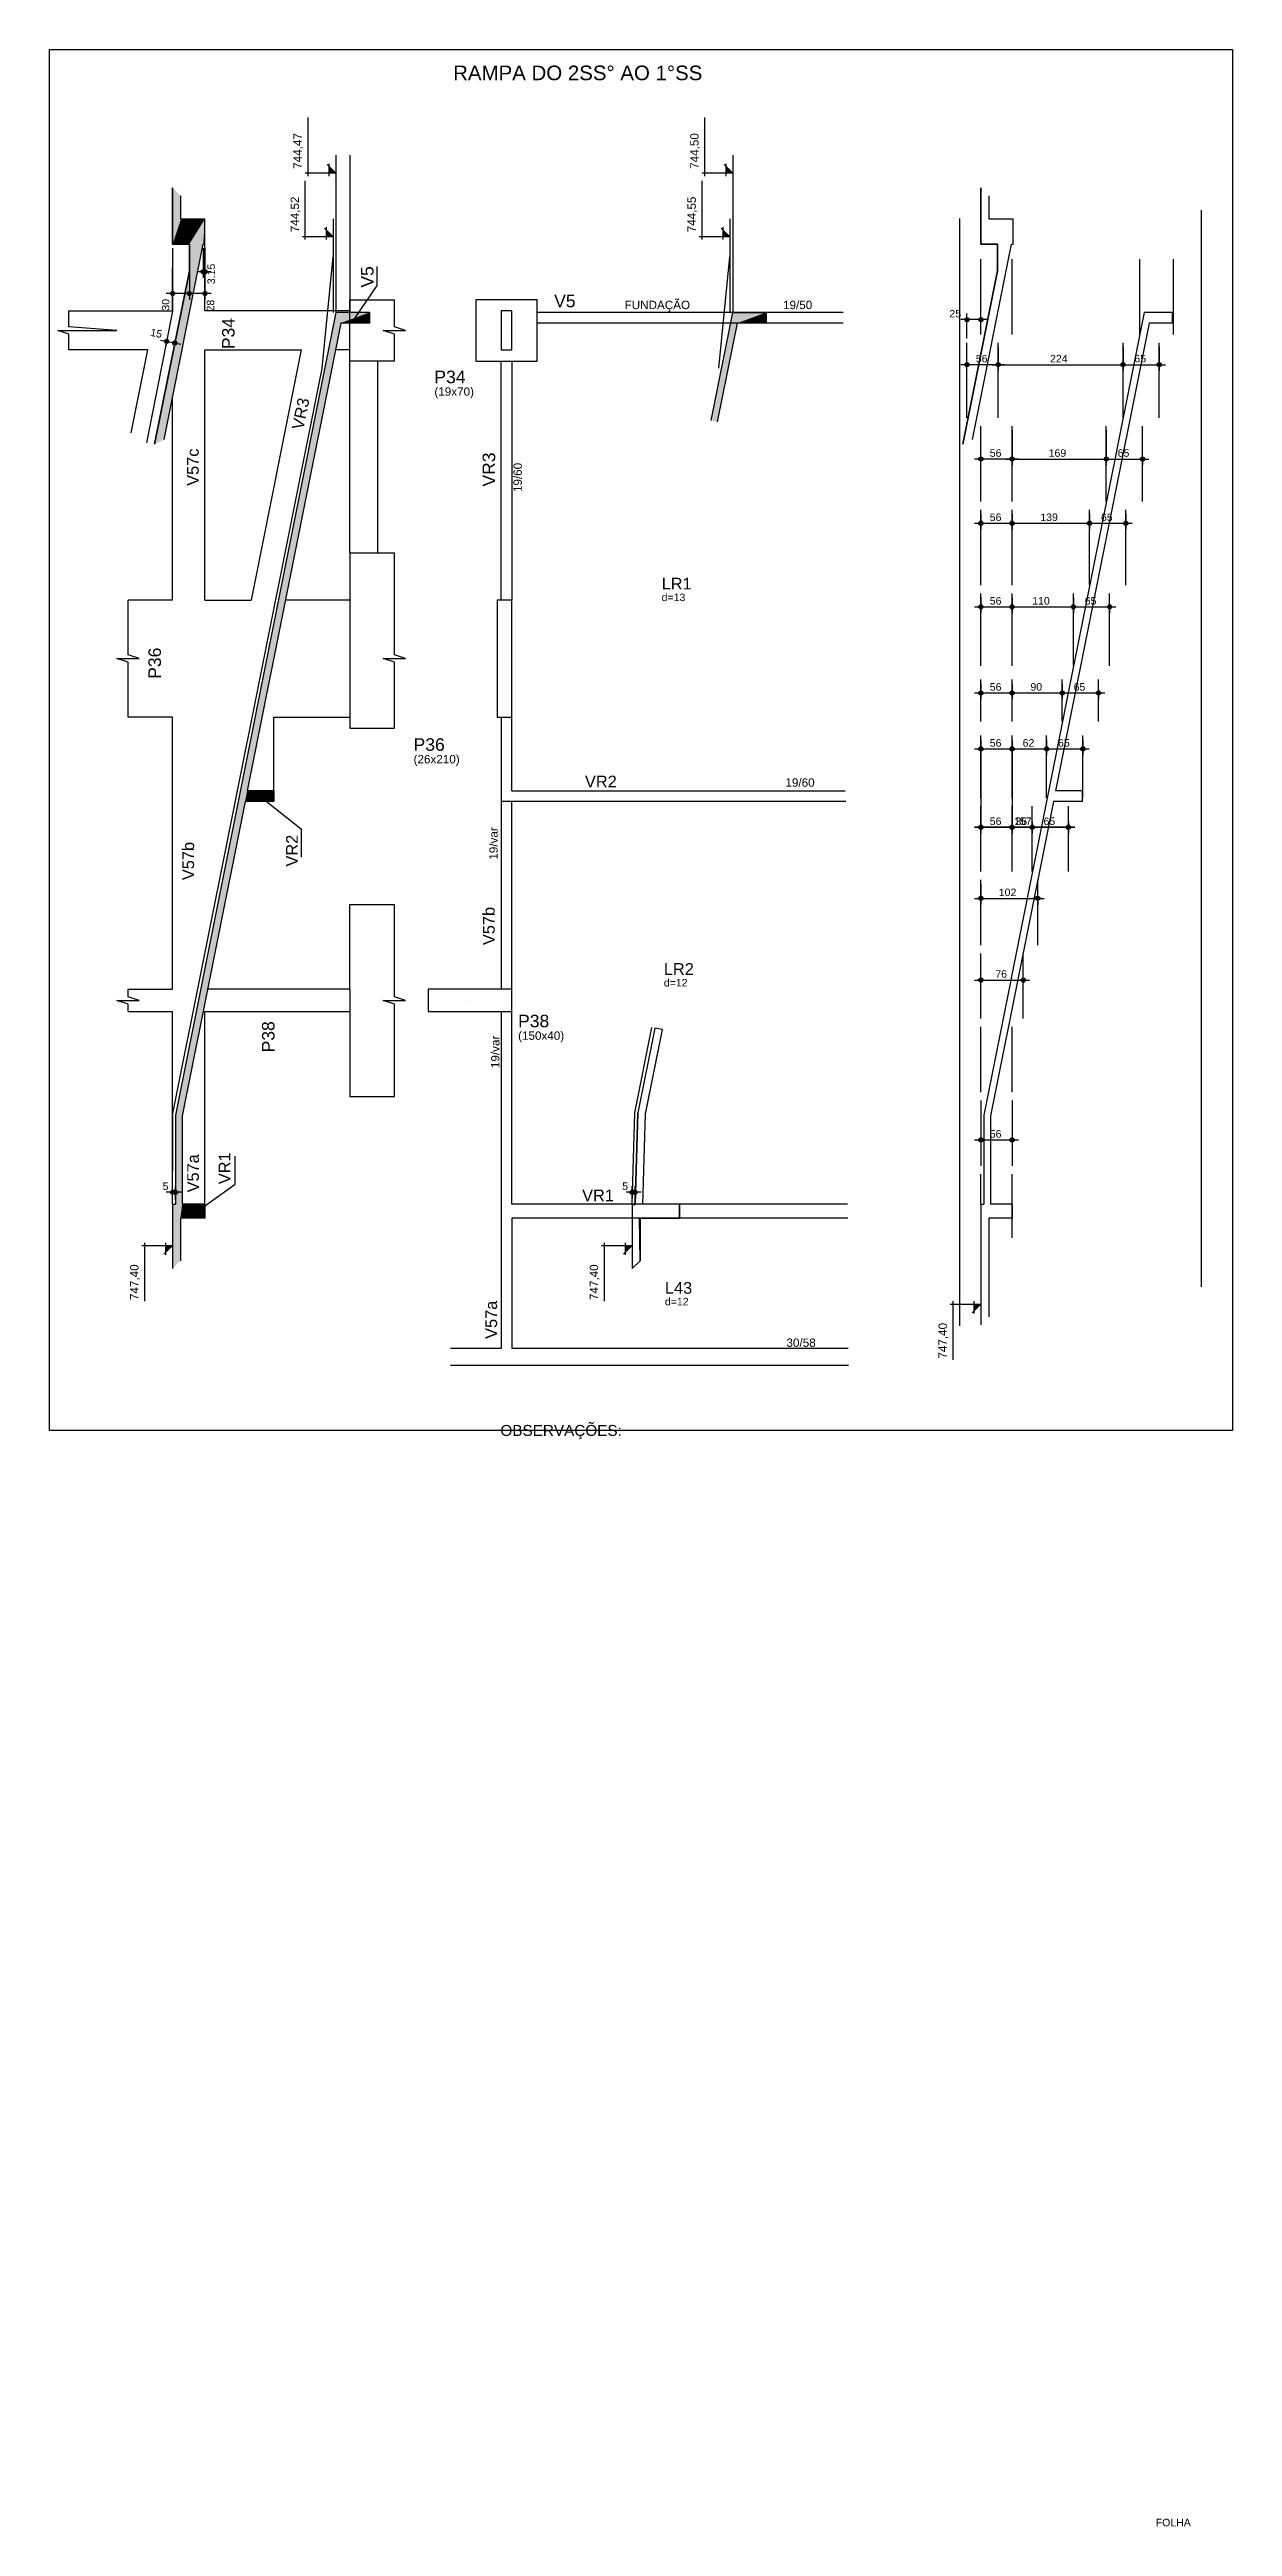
# Model space of a CAD drawing. Header units: millimetres. Extents: x 2560 to 9072, y 1419 to 6640.
# Drawn here: x 6950 to 9072, y 1419 to 5865 of the extents above; entities that cross this region are included whole.
import ezdxf

# ---------------------------------------------------------------- set-up
doc = ezdxf.new("R2010")
doc.units = ezdxf.units.MM
for name, color, linetype in [('1', 4, 'Continuous'), ('11', 22, 'Continuous'), ('12', 3, 'Continuous'), ('13', 76, 'Continuous'), ('18', 9, 'Continuous'), ('19', 5, 'Continuous'), ('242', 3, 'Continuous'), ('26', 1, 'Continuous'), ('27', 10, 'Continuous'), ('3', 2, 'Continuous'), ('30', 15, 'Continuous'), ('32', 4, 'Continuous'), ('8', 5, 'Continuous'), ('9', 3, 'Continuous'), ('FOLHA', 7, 'Continuous')]:
    doc.layers.add(name, color=color, linetype=linetype)
doc.styles.get("Standard").update_dxf_attribs({"font": 'arial.ttf'})

msp = doc.modelspace()

# ---------------------------------------------------------------- texts
at = {"layer": '1'}
msp.add_text('FOLHA', height=13.5, dxfattribs=at).set_placement((8934.4, 1419.4))
at = {"layer": '11'}
for s, p in [('FUNDAÇÃO', (7981.4, 5398.8)), ('19/50', (8265.7, 5398.8)), ('19/60', (8270, 4541.6)), ('30/58', (8271.9, 3536.3)), ('30/58', (8271.9, 3536.3))]:
    msp.add_text(s, height=15, dxfattribs=at).set_placement(p)
for s, p in [('19/60', (7797.1, 5070.5)), ('19/var', (7753.8, 4410.7)), ('19/var', (7756.9, 4036.6))]:
    msp.add_text(s, height=15, rotation=90, dxfattribs=at).set_placement(p)
at = {"layer": '12'}
for s, p in [('(19x70)', (7640.2, 5243.4)), ('(26x210)', (7602.9, 4583.6)), ('(150x40)', (7790.4, 4087.4))]:
    msp.add_text(s, height=15, dxfattribs=at).set_placement(p)
at = {"layer": '13'}
for s, p in [('d=13', (8048, 4874.8)), ('d=12', (8051.9, 4183.1)), ('d=12', (8053.8, 3610.8))]:
    msp.add_text(s, height=13.5, dxfattribs=at).set_placement(p)
at = {"layer": '26'}
for s, p in [('744,47', (7402.3, 5650.6)), ('744,50', (8114.2, 5650.6)), ('744,52', (7397.3, 5536.7)), ('744,55', (8109.2, 5536.7)), ('747,40', (7109.3, 3620.3)), ('747,40', (7934, 3620.3)), ('747,40', (8559.5, 3515.2))]:
    msp.add_text(s, height=15, rotation=90, dxfattribs=at).set_placement(p)
at = {"layer": '26', "color": 3, "linetype": 'Continuous'}
for s, rotation, p in [('3.15', 90, (7246.6, 5443.6)), ('30', 90, (7164.8, 5396.1)), ('28', 90, (7245.2, 5394.6)), ('15', 348.7712, (7129.7, 5351))]:
    msp.add_text(s, height=13.5, rotation=rotation, dxfattribs=at).set_placement(p)
for s, p in [('25', (8564.2, 5384)), ('56', (8611.6, 5303.2)), ('224', (8744.8, 5303.2)), ('65', (8896.1, 5303.2)), ('56', (8636.6, 5133.8)), ('169', (8742.3, 5133.8)), ('65', (8866.1, 5133.8)), ('56', (8636.6, 5018.5)), ('139', (8727.3, 5018.5)), ('65', (8836.1, 5018.5)), ('56', (8636.6, 4868.5)), ('110', (8712.8, 4868.5)), ('65', (8807.1, 4868.5)), ('56', (8636.6, 4714)), ('90', (8709.6, 4714)), ('65', (8787.1, 4714)), ('56', (8636.6, 4613.5)), ('62', (8695.6, 4613.5)), ('65', (8759.1, 4613.5)), ('56', (8636.6, 4472.9)), ('56', (8636.6, 4472.9)), ('56', (8636.6, 4472.9)), ('157', (8680.3, 4472.9)), ('36', (8682.6, 4472.9)), ('65', (8733.1, 4472.9)), ('102', (8652.8, 4345.3)), ('76', (8646.6, 4198.7)), ('56', (8636.6, 3911.8)), ('5', (7152.6, 3817.8)), ('5', (7977.2, 3817.8))]:
    msp.add_text(s, height=13.5, dxfattribs=at).set_placement(p)
at = {"layer": '8'}
for s, height, p in [('RAMPA DO 2SS%%d AO 1%%dSS', 26.25, (7673.9, 5809.7)), ('V5', 22.5, (7855.1, 5402.1)), ('LR1', 21, (8048, 4895.7)), ('VR2', 21, (7910.3, 4540.5)), ('LR2', 21, (8051.9, 4204)), ('VR1', 21, (7905.3, 3797.6)), ('L43', 21, (8053.8, 3631.7))]:
    msp.add_text(s, height=height, dxfattribs=at).set_placement(p)
for s, height, rotation, p in [('V5', 22.5, 90, (7531, 5437.4)), ('VR3', 21, 78.3312, (7404.8, 5181.1)), ('V57c', 21, 90, (7217.4, 5081.7)), ('VR3', 22.5, 90, (7749.2, 5080.4)), ('VR2', 21, 90, (7395.2, 4398.4)), ('V57b', 21, 90, (7209.1, 4374)), ('V57b', 21, 90, (7748.3, 4257.4)), ('V57a', 21, 90, (7217.7, 3813.5)), ('VR1', 21, 90, (7274.3, 3828.3)), ('V57a', 21, 90, (7752.7, 3550.6))]:
    msp.add_text(s, height=height, rotation=rotation, dxfattribs=at).set_placement(p)
at = {"layer": '9'}
for s, p in [('P34', (7281.8, 5327)), ('P36', (7149.7, 4735.3)), ('P38', (7353.4, 4064.8))]:
    msp.add_text(s, height=22.5, rotation=90, dxfattribs=at).set_placement(p)
for s, p in [('P34', (7640.2, 5265.9)), ('P36', (7602.9, 4606.1)), ('P38', (7790.4, 4109.9))]:
    msp.add_text(s, height=22.5, dxfattribs=at).set_placement(p)
at = {"layer": 'FOLHA', "color": 1}
msp.add_text('OBSERVAÇÕES:', height=19.628, dxfattribs=at).set_placement((7758.7, 3376.5))

# ---------------------------------------------------------------- linework, layer by layer
for p, q in [((7413.6, 5637.7), (7413.6, 5742.8)), ((8125.4, 5717.4), (8125.4, 5742.8)), ((8125.4, 5637.7), (8125.4, 5717.4)), ((7463.6, 5642.7), (7448.1, 5658.2)), ((7451.6, 5637.7), (7451.6, 5659.7)), ((8175.4, 5642.7), (8160, 5658.2)), ((8163.4, 5637.7), (8163.4, 5659.7)), ((7463.6, 5642.7), (7408.6, 5642.7)), ((7408.6, 5523.8), (7408.6, 5629)), ((8175.4, 5642.7), (8120.4, 5642.7)), ((8120.4, 5523.8), (8120.4, 5629)), ((8582.4, 5561.4), (8582.4, 3574.1)), ((9015.7, 5576.2), (9015.7, 3644)), ((7458.6, 5528.8), (7403.6, 5528.8)), ((7458.6, 5528.8), (7443.1, 5544.3)), ((7446.6, 5523.8), (7446.6, 5545.8)), ((8170.4, 5528.8), (8115.4, 5528.8)), ((8170.4, 5528.8), (8155, 5544.3)), ((8158.4, 5523.8), (8158.4, 5545.8)), ((7115.6, 3718.2), (7170.6, 3718.2)), ((7120.6, 3618.1), (7120.6, 3723.2)), ((7155.1, 3702.8), (7170.6, 3718.2)), ((7158.6, 3701.2), (7158.6, 3723.2)), ((7940.2, 3718.2), (7995.2, 3718.2)), ((7945.2, 3618.1), (7945.2, 3723.2)), ((7979.8, 3702.8), (7995.2, 3718.2)), ((7983.2, 3701.2), (7983.2, 3723.2)), ((8565.7, 3613.1), (8620.7, 3613.1)), ((8570.7, 3513), (8570.7, 3618.1)), ((8605.3, 3597.6), (8620.7, 3613.1)), ((8608.7, 3596.1), (8608.7, 3618.1))]:
    msp.add_line(p, q)
for points in [[(6984.4, 5325.5), (6984.4, 5353.9), (6964.4, 5360.5), (7070.6, 5360.5), (6984.4, 5367.2), (6984.4, 5395.5)], [(7568.6, 5305.5), (7568.6, 5353.9), (7548.6, 5360.5), (7588.6, 5360.5), (7568.6, 5367.2), (7568.6, 5415.5)], [(7568.6, 4646.5), (7568.6, 4764.9), (7548.6, 4771.6), (7588.6, 4771.6), (7568.6, 4778.2), (7568.6, 4961.5)], [(7090.6, 4666.6), (7090.6, 4764.9), (7070.6, 4771.6), (7110.6, 4771.6), (7090.6, 4778.2), (7090.6, 4876.5)], [(7568.6, 3985.5), (7568.6, 4151.4), (7548.6, 4158), (7588.6, 4158), (7568.6, 4164.7), (7568.6, 4330.5)], [(7090.6, 4138), (7090.6, 4151.4), (7070.6, 4158), (7110.6, 4158), (7090.6, 4164.7), (7090.6, 4178)]]:
    msp.add_lwpolyline(points)
at = {"layer": '1'}
for p, q in [((7228.6, 5395.5), (7228.6, 5515.5)), ((7170.6, 5395.5), (7170.6, 5472)), ((8620.7, 5353.5), (8620.7, 5488.5)), ((8676.7, 5353.5), (8676.7, 5488.5)), ((8906, 5353.5), (8906, 5488.5)), ((8966, 5353.5), (8966, 5488.5)), ((6984.4, 5395.5), (7170.6, 5395.5)), ((7488.6, 5395.5), (7228.6, 5395.5)), ((7488.6, 5415.5), (7568.6, 5415.5)), ((7488.6, 5305.5), (7488.6, 5415.5)), ((8373.4, 5392.8), (7824.6, 5392.8)), ((8373.5, 5373.8), (7824.6, 5373.8)), ((8595.7, 5204), (8595.7, 5338.5)), ((8651.7, 5204), (8651.7, 5338.5)), ((8875.7, 5204), (8875.7, 5338.5)), ((8940.7, 5204), (8940.7, 5338.5)), ((7126.2, 5325.5), (6984.4, 5325.5)), ((7096.4, 5176.5), (7126.2, 5325.5)), ((7228.6, 4876.5), (7228.6, 5325.5)), ((7228.6, 5325.5), (7401.3, 5325.5)), ((7488.6, 5325.5), (7462.5, 5325.5)), ((7568.6, 5305.5), (7488.6, 5305.5)), ((7488.6, 4961.5), (7488.6, 5305.5)), ((7538.6, 4961.5), (7538.6, 5305.5)), ((7760.1, 4876.5), (7760.1, 5305.5)), ((7779.1, 5305.5), (7779.1, 4876.5)), ((7170.6, 4876.5), (7170.6, 5241.3)), ((8620.7, 5053.5), (8620.7, 5189)), ((8676.7, 5053.5), (8676.7, 5189)), ((8845.7, 5053.5), (8845.7, 5189)), ((8910.7, 5053.5), (8910.7, 5189)), ((8620.7, 4903.5), (8620.7, 5038.5)), ((8676.7, 4903.5), (8676.7, 5038.5)), ((8815.7, 4903.5), (8815.7, 5038.5)), ((8880.7, 4903.5), (8880.7, 5038.5)), ((7170.6, 4876.5), (7090.6, 4876.5)), ((7228.6, 4876.5), (7311.5, 4876.5)), ((7488.6, 4876.5), (7372.7, 4876.5)), ((8620.7, 4758.5), (8620.7, 4888.5)), ((8676.7, 4758.5), (8676.7, 4888.5)), ((8786.7, 4758.5), (8786.7, 4888.5)), ((8851.7, 4758.5), (8851.7, 4888.5)), ((8620.7, 4658.5), (8620.7, 4734)), ((8676.7, 4658.5), (8676.7, 4734)), ((8766.7, 4658.5), (8766.7, 4734)), ((8831.7, 4658.5), (8831.7, 4734)), ((7170.6, 4666.6), (7090.6, 4666.6)), ((7170.6, 4178), (7170.6, 4666.6)), ((7352, 4534.4), (7352, 4666.6)), ((7352, 4666.6), (7488.6, 4666.6)), ((8620.7, 4521.5), (8620.7, 4633.5)), ((8676.7, 4521.5), (8676.7, 4633.5)), ((8738.7, 4521.5), (8738.7, 4633.5)), ((8803.7, 4521.5), (8803.7, 4633.5)), ((8378.5, 4515.4), (7760.1, 4515.4)), ((7779.1, 4534.4), (8377.2, 4534.4)), ((8620.7, 4389.5), (8620.7, 4506.5)), ((8676.7, 4389.5), (8676.7, 4506.5)), ((8712.7, 4389.5), (8712.7, 4506.5)), ((8777.7, 4389.5), (8777.7, 4506.5)), ((8620.7, 4257.5), (8620.7, 4374.5)), ((8722.7, 4257.5), (8722.7, 4374.5)), ((7488.6, 4178), (7488.6, 4330.5)), ((7488.6, 4330.5), (7568.6, 4330.5)), ((8620.7, 4125.5), (8620.7, 4242.5)), ((8696.7, 4125.5), (8696.7, 4242.5)), ((7090.6, 4178), (7170.6, 4178)), ((7090.6, 4138), (7170.6, 4138)), ((7170.6, 3792.4), (7170.6, 4138)), ((7228.6, 3791.7), (7228.6, 4138)), ((7228.6, 4138), (7488.6, 4138)), ((7488.6, 4178), (7233, 4178)), ((7488.6, 4178), (7488.6, 3985.5)), ((8620.7, 3993.5), (8620.7, 4110.5)), ((8676.7, 3993.5), (8676.7, 4110.5)), ((7488.6, 3985.5), (7568.6, 3985.5)), ((8620.7, 3978.5), (8620.7, 3861.5)), ((8676.7, 3978.5), (8676.7, 3861.5)), ((8620.7, 3792.4), (8620.7, 3846.5)), ((8676.7, 3732), (8676.7, 3846.5)), ((8381.6, 3792.4), (7779.1, 3792.4)), ((8360.1, 3792.4), (7779.1, 3792.4)), ((8381.7, 3767.4), (7779.1, 3767.4)), ((7779.1, 3767.4), (7779.1, 3533.4)), ((8360.1, 3767.4), (7779.1, 3767.4))]:
    msp.add_line(p, q, dxfattribs=at)
at = {"layer": '1', "linetype": 'Continuous'}
msp.add_line((7401.3, 5325.5), (7311.5, 4876.5), dxfattribs=at)
at = {"layer": '1'}
for points in [[(6949.8, 5864.7), (9072, 5864.7), (9072, 3386.4), (6949.8, 3386.4), (6949.8, 5864.7)], [(7488.6, 4961.5), (7568.6, 4961.5)], [(7488.6, 4961.5), (7488.6, 4646.5), (7568.6, 4646.5)], [(7760.1, 4666.6), (7760.1, 4449.5)], [(7779.1, 4534.4), (7779.1, 4666.6)], [(7779.1, 4178), (7779.1, 4515.4)], [(7760.1, 4449.5), (7760.1, 4178)], [(7760.1, 4138), (7760.1, 3533.4)], [(7779.1, 3792.4), (7779.1, 4138)], [(7760.1, 3533.4), (7669.2, 3533.4)], [(8382.7, 3533.4), (7779.1, 3533.4)], [(7669.2, 3503.4), (7769.6, 3503.4)], [(7769.6, 3503.4), (8382.9, 3503.4)], [(7769.6, 3503.4), (8360.1, 3503.4)]]:
    msp.add_lwpolyline(points, dxfattribs=at)
at = {"layer": '18'}
for p, q in [((7154.4, 5390.5), (7154.4, 5390.5)), ((7523.7, 5392.8), (7463.7, 5392.8)), ((7523.7, 5392.8), (7523.7, 5373.8)), ((8175.4, 5392.8), (8235.4, 5392.8)), ((8235.4, 5392.8), (8235.4, 5373.8)), ((8963.9, 5392.8), (8913.9, 5392.8)), ((8963.9, 5392.8), (8963.9, 5373.8)), ((7523.7, 5373.8), (7472.1, 5373.8)), ((8235.4, 5373.8), (8183.9, 5373.8)), ((8963.9, 5373.8), (8922.3, 5373.8)), ((7352, 4515.4), (7300.5, 4515.4)), ((7352, 4534.4), (7304.3, 4534.4)), ((7352, 4534.4), (7352, 4515.4)), ((8802.3, 4515.4), (8750.7, 4515.4)), ((8802.3, 4534.4), (8754.5, 4534.4)), ((8802.3, 4534.4), (8802.3, 4515.4)), ((8018.9, 3953.7), (8049.3, 4105.6)), ((8000.2, 3791.6), (8005, 3956.1)), ((8014.2, 3792.4), (8019, 3954.5)), ((7170.6, 3792.4), (7170.6, 3676.7)), ((7170.6, 3792.4), (7175.6, 3792.4)), ((7228.6, 3792.4), (7187.6, 3792.4)), ((7228.6, 3792.4), (7228.6, 3767.4)), ((7995.2, 3791.7), (7995.2, 3676.7)), ((7995.2, 3791.7), (8000.2, 3791.6)), ((8080.2, 3792.4), (8014.2, 3792.4)), ((8080.2, 3792.4), (8080.2, 3767.4)), ((8620.7, 3792.4), (8620.7, 3575.9)), ((8620.7, 3792.4), (8625.7, 3792.4)), ((8676.7, 3792.4), (8637.7, 3792.4)), ((8676.7, 3792.4), (8676.7, 3767.4)), ((7228.6, 3767.4), (7184.6, 3767.4)), ((7184.6, 3767.4), (7184.6, 3690.7)), ((8080.2, 3767.4), (8008.3, 3767.4)), ((8009.2, 3767.4), (8009.2, 3690.7)), ((8676.7, 3767.4), (8634.7, 3767.4)), ((8634.7, 3767.4), (8634.7, 3589.9))]:
    msp.add_line(p, q, dxfattribs=at)
at = {"layer": '18', "linetype": 'Continuous'}
for p, q in [((7463.7, 5392.8), (7175.6, 3952.1)), ((8136.7, 5198.9), (8175.4, 5392.8)), ((8913.9, 5392.8), (8625.7, 3952.1)), ((7472.1, 5373.8), (7304.3, 4534.4)), ((8148.4, 5196.6), (8183.9, 5373.8)), ((8922.3, 5373.8), (8754.5, 4534.4)), ((7300.5, 4515.4), (7187.6, 3950.9)), ((8750.7, 4515.4), (8637.7, 3950.9)), ((7175.6, 3952.1), (7175.6, 3792.4)), ((7187.6, 3950.9), (7187.6, 3792.4)), ((8625.7, 3952.1), (8625.7, 3792.4)), ((8637.7, 3950.9), (8637.7, 3792.4))]:
    msp.add_line(p, q, dxfattribs=at)
at = {"layer": '18'}
for points in [[(7170.6, 5616.4), (7170.6, 5515.5), (7200.6, 5515.5), (7200.6, 5467.8), (7138.2, 5156.2)], [(7138.2, 5156.2), (7200.6, 5467.8), (7200.6, 5515.5), (7170.6, 5515.5), (7170.6, 5616.4)], [(7155.2, 5164.7), (7225.4, 5515.5), (7228.4, 5515.5), (7228.4, 5560.3), (7185.6, 5560.3), (7185.6, 5602)], [(8620.7, 5616.4), (8620.7, 5515.5), (8650.7, 5515.5), (8650.7, 5467.8), (8588.4, 5156.2)], [(8588.4, 5156.2), (8650.7, 5467.8), (8650.7, 5515.5), (8620.7, 5515.5), (8620.7, 5616.4)], [(8605.4, 5164.7), (8675.6, 5515.5), (8678.6, 5515.5), (8678.6, 5560.3), (8635.7, 5560.3), (8635.7, 5602)]]:
    msp.add_lwpolyline(points, dxfattribs=at)
at = {"layer": '19', "linetype": 'Continuous'}
for p, q in [((7463.6, 5675), (7463.6, 5392.8)), ((7488.6, 5675), (7488.6, 5392.8)), ((8175.4, 5675), (8175.4, 5392.8)), ((7458.6, 5561.1), (7458.6, 5392.8)), ((8170.4, 5561.1), (8170.4, 5392.8)), ((7438.6, 5292.8), (7458.6, 5492.8)), ((8150.4, 5292.8), (8170.4, 5492.8)), ((7170.6, 3952.1), (7438.6, 5292.1)), ((7170.6, 3952.1), (7170.6, 3852.1))]:
    msp.add_line(p, q, dxfattribs=at)
at = {"layer": '19'}
for p, q in [((7170.6, 5490.5), (7170.6, 5395)), ((7170.6, 5395), (7123.5, 5159.1)), ((8000, 3956.3), (8030.6, 4109.4)), ((7995.2, 3791.7), (8000, 3956.3))]:
    msp.add_line(p, q, dxfattribs=at)
at = {"layer": '242'}
for p, q in [((7769.6, 5360.5), (7769.6, 5360.5)), ((7766.1, 4771.6), (7766.1, 4771.6)), ((7704.1, 4158), (7704.1, 4158))]:
    msp.add_line(p, q, dxfattribs=at)
at = {"layer": '26', "color": 3, "linetype": 'Continuous'}
for p, q in [((7170.6, 5515.5), (7170.6, 5515.5)), ((7200.6, 5515.5), (7200.6, 5515.5)), ((7225.4, 5515.5), (7225.4, 5515.5)), ((7228.6, 5515.5), (7228.6, 5515.5)), ((7228.6, 5515.5), (7228.6, 5515.5)), ((7170.6, 5508), (7170.6, 5415.7)), ((7200.6, 5509.5), (7200.6, 5509.5)), ((7200.6, 5508), (7200.6, 5415.7)), ((7200.6, 5502), (7200.6, 5415.7)), ((7225.4, 5508), (7225.4, 5454.7)), ((7228.6, 5508), (7228.6, 5415.7)), ((7228.6, 5508), (7228.6, 5454.7)), ((7211.8, 5426.9), (7159.3, 5426.9)), ((7239.8, 5426.9), (7189.3, 5426.9)), ((7239.8, 5465.9), (7214.2, 5465.9)), ((8632, 5379.9), (8584.5, 5379.9)), ((8595.7, 5346), (8595.7, 5391.2)), ((8620.7, 5361), (8620.7, 5391.2)), ((7148.8, 5343.1), (7185.6, 5335.8)), ((7159.4, 5338.7), (7157.6, 5329.8)), ((7160.8, 5346), (7160.8, 5346)), ((7174.1, 5335.8), (7172.3, 5326.9)), ((7175.5, 5343.1), (7175.5, 5343.1)), ((8595.7, 5338.5), (8595.7, 5338.5)), ((8620.7, 5353.5), (8620.7, 5353.5)), ((8651.7, 5338.5), (8651.7, 5338.5)), ((8875.7, 5338.5), (8875.7, 5338.5)), ((8875.7, 5338.5), (8875.7, 5338.5)), ((8940.7, 5338.5), (8940.7, 5338.5)), ((8663, 5299.1), (8584.5, 5299.1)), ((8595.7, 5283.8), (8595.7, 5310.4)), ((8640.5, 5299.1), (8887, 5299.1)), ((8651.7, 5331), (8651.7, 5287.9)), ((8651.7, 5278.8), (8651.7, 5310.4)), ((8864.5, 5299.1), (8952, 5299.1)), ((8875.7, 5331), (8875.7, 5287.9)), ((8875.7, 5331), (8875.7, 5287.9)), ((8940.7, 5331), (8940.7, 5287.9)), ((8595.7, 5276.3), (8595.7, 5276.3)), ((8651.7, 5271.3), (8651.7, 5271.3)), ((8676.7, 5189), (8676.7, 5189)), ((8676.7, 5181.5), (8676.7, 5118.5)), ((8845.7, 5189), (8845.7, 5189)), ((8845.7, 5189), (8845.7, 5189)), ((8845.7, 5181.5), (8845.7, 5118.5)), ((8845.7, 5181.5), (8845.7, 5118.5)), ((8688, 5129.7), (8609.5, 5129.7)), ((8620.7, 5128.8), (8620.7, 5141)), ((8620.7, 5121.3), (8620.7, 5121.3)), ((8665.5, 5129.7), (8857, 5129.7)), ((8676.7, 5113.5), (8676.7, 5141)), ((8834.5, 5129.7), (8922, 5129.7)), ((8910.7, 5136), (8910.7, 5136)), ((8910.7, 5128.5), (8910.7, 5118.5)), ((8676.7, 5106), (8676.7, 5106)), ((8620.7, 5038.5), (8620.7, 5038.5)), ((8620.7, 5031), (8620.7, 5003.2)), ((8676.7, 5038.5), (8676.7, 5038.5)), ((8676.7, 5038.5), (8676.7, 5038.5)), ((8676.7, 5031), (8676.7, 5003.2)), ((8676.7, 5031), (8676.7, 5003.2)), ((8815.7, 5038.5), (8815.7, 5038.5)), ((8815.7, 5038.5), (8815.7, 5038.5)), ((8815.7, 5031), (8815.7, 5003.2)), ((8815.7, 5031), (8815.7, 5003.2)), ((8880.7, 5038.5), (8880.7, 5038.5)), ((8880.7, 5031), (8880.7, 5003.2)), ((8609.5, 5014.5), (8688, 5014.5)), ((8665.5, 5014.5), (8827, 5014.5)), ((8804.5, 5014.5), (8892, 5014.5)), ((8609.5, 4864.5), (8688, 4864.5)), ((8620.7, 4888.5), (8620.7, 4888.5)), ((8620.7, 4881), (8620.7, 4853.2)), ((8665.5, 4864.5), (8798, 4864.5)), ((8676.7, 4888.5), (8676.7, 4888.5)), ((8676.7, 4888.5), (8676.7, 4888.5)), ((8676.7, 4881), (8676.7, 4853.2)), ((8676.7, 4881), (8676.7, 4853.2)), ((8775.5, 4864.5), (8863, 4864.5)), ((8786.7, 4888.5), (8786.7, 4888.5)), ((8786.7, 4888.5), (8786.7, 4888.5)), ((8786.7, 4881), (8786.7, 4853.2)), ((8786.7, 4881), (8786.7, 4853.2)), ((8851.7, 4873.2), (8851.7, 4873.2)), ((8851.7, 4865.7), (8851.7, 4853.2)), ((8620.7, 4734), (8620.7, 4734)), ((8620.7, 4726.5), (8620.7, 4698.7)), ((8676.7, 4734), (8676.7, 4734)), ((8676.7, 4726.5), (8676.7, 4698.7)), ((8676.7, 4726.5), (8676.7, 4726.5)), ((8676.7, 4719), (8676.7, 4698.7)), ((8766.7, 4734), (8766.7, 4734)), ((8766.7, 4734), (8766.7, 4734)), ((8766.7, 4726.5), (8766.7, 4698.7)), ((8766.7, 4726.5), (8766.7, 4698.7)), ((8831.7, 4723.4), (8831.7, 4723.4)), ((8831.7, 4715.9), (8831.7, 4698.7)), ((8609.5, 4709.9), (8688, 4709.9)), ((8665.5, 4709.9), (8778, 4709.9)), ((8755.5, 4709.9), (8843, 4709.9)), ((8620.7, 4633.5), (8620.7, 4633.5)), ((8620.7, 4633.5), (8620.7, 4633.5)), ((8620.7, 4633.5), (8620.7, 4633.5)), ((8620.7, 4626), (8620.7, 4457.6)), ((8620.7, 4626), (8620.7, 4457.6)), ((8620.7, 4626), (8620.7, 4598.2)), ((8676.7, 4633.5), (8676.7, 4633.5)), ((8676.7, 4633.5), (8676.7, 4633.5)), ((8676.7, 4633.5), (8676.7, 4633.5)), ((8676.7, 4633.5), (8676.7, 4633.5)), ((8676.7, 4626), (8676.7, 4457.6)), ((8676.7, 4626), (8676.7, 4457.6)), ((8676.7, 4626), (8676.7, 4598.2)), ((8676.7, 4626), (8676.7, 4598.2)), ((8738.7, 4633.5), (8738.7, 4633.5)), ((8738.7, 4633.5), (8738.7, 4633.5)), ((8738.7, 4626), (8738.7, 4598.2)), ((8738.7, 4626), (8738.7, 4598.2)), ((8803.7, 4633.5), (8803.7, 4633.5)), ((8803.7, 4626), (8803.7, 4598.2)), ((8609.5, 4609.5), (8688, 4609.5)), ((8620.7, 4612.1), (8620.7, 4612.1)), ((8620.7, 4604.6), (8620.7, 4457.6)), ((8665.5, 4609.5), (8750, 4609.5)), ((8727.5, 4609.5), (8815, 4609.5)), ((8620.7, 4506.5), (8620.7, 4506.5)), ((8620.7, 4499), (8620.7, 4457.6)), ((8676.7, 4506.5), (8676.7, 4506.5)), ((8676.7, 4506.5), (8676.7, 4506.5)), ((8676.7, 4499), (8676.7, 4457.6)), ((8676.7, 4499), (8676.7, 4457.6)), ((8609.5, 4468.9), (8688, 4468.9)), ((8789, 4468.9), (8609.5, 4468.9)), ((8609.5, 4468.9), (8688, 4468.9)), ((8688, 4468.9), (8609.5, 4468.9)), ((8665.5, 4468.9), (8724, 4468.9)), ((8701.5, 4468.9), (8789, 4468.9)), ((8712.7, 4485.9), (8712.7, 4485.9)), ((8712.7, 4485.9), (8712.7, 4485.9)), ((8712.7, 4478.4), (8712.7, 4457.6)), ((8712.7, 4478.4), (8712.7, 4457.6)), ((8777.7, 4485.9), (8777.7, 4485.9)), ((8777.7, 4485.9), (8777.7, 4485.9)), ((8777.7, 4478.4), (8777.7, 4457.6)), ((8777.7, 4478.4), (8777.7, 4457.6)), ((8620.7, 4374.5), (8620.7, 4374.5)), ((8620.7, 4367), (8620.7, 4330)), ((8609.5, 4341.3), (8734, 4341.3)), ((8722.7, 4342.8), (8722.7, 4342.8)), ((8722.7, 4335.3), (8722.7, 4330)), ((8609.5, 4194.6), (8708, 4194.6)), ((8620.7, 4172.4), (8620.7, 4205.9)), ((8696.7, 4179.4), (8696.7, 4205.9)), ((8620.7, 4164.9), (8620.7, 4164.9)), ((8696.7, 4171.9), (8696.7, 4171.9)), ((8620.7, 3920), (8620.7, 3920)), ((8620.7, 3912.5), (8620.7, 3896.5)), ((8676.7, 3920), (8676.7, 3920)), ((8676.7, 3912.5), (8676.7, 3896.5)), ((8609.5, 3907.8), (8688, 3907.8)), ((7170.6, 3799.9), (7170.6, 3825)), ((7175.6, 3799.9), (7175.6, 3825)), ((7995.2, 3799.2), (7995.2, 3825)), ((8000.2, 3799.1), (8000.2, 3825)), ((7186.8, 3813.8), (7159.3, 3813.8)), ((7170.6, 3792.4), (7170.6, 3792.4)), ((7175.6, 3792.4), (7175.6, 3792.4)), ((8011.5, 3813.8), (7984, 3813.8)), ((7995.2, 3791.7), (7995.2, 3791.7)), ((8000.2, 3791.6), (8000.2, 3791.6))]:
    msp.add_line(p, q, dxfattribs=at)
at = {"layer": '26'}
for p, q in [((7537.4, 5441.1), (7537.4, 5475.4)), ((7497.9, 5383.3), (7537.4, 5441.1)), ((7327.2, 4524.9), (7401.7, 4465.4)), ((7401.7, 4415.1), (7401.7, 4465.4)), ((7282.9, 3828.3), (7282.9, 3878.6)), ((7215.3, 3779.9), (7282.9, 3828.3))]:
    msp.add_line(p, q, dxfattribs=at)
at = {"layer": '26', "color": 3, "linetype": 'Continuous'}
for centre, radius in [((7225.4, 5465.9), 3.75), ((7228.6, 5465.9), 3.75), ((7170.6, 5426.9), 3.75), ((7170.6, 5426.9), 1.87), ((7200.6, 5426.9), 3.75), ((7200.6, 5426.9), 3.75), ((7200.6, 5426.9), 1.87), ((7200.6, 5426.9), 1.87), ((7225.4, 5465.9), 1.87), ((7228.6, 5426.9), 3.75), ((7228.6, 5465.9), 1.87), ((7228.6, 5426.9), 1.87), ((8595.7, 5379.9), 3.75), ((8595.7, 5379.9), 1.87), ((8620.7, 5379.9), 3.75), ((8620.7, 5379.9), 1.87), ((7159.8, 5340.9), 3.75), ((7159.8, 5340.9), 1.87), ((7174.5, 5337.9), 3.75), ((7174.5, 5337.9), 1.87), ((8595.7, 5299.1), 3.75), ((8595.7, 5299.1), 1.87), ((8651.7, 5299.1), 3.75), ((8651.7, 5299.1), 3.75), ((8651.7, 5299.1), 1.87), ((8651.7, 5299.1), 1.87), ((8875.7, 5299.1), 3.75), ((8875.7, 5299.1), 3.75), ((8875.7, 5299.1), 1.87), ((8875.7, 5299.1), 1.87), ((8940.7, 5299.1), 3.75), ((8940.7, 5299.1), 1.87), ((8620.7, 5129.7), 3.75), ((8620.7, 5129.7), 1.87), ((8676.7, 5129.7), 3.75), ((8676.7, 5129.7), 3.75), ((8676.7, 5129.7), 1.87), ((8676.7, 5129.7), 1.87), ((8845.7, 5129.7), 3.75), ((8845.7, 5129.7), 3.75), ((8845.7, 5129.7), 1.87), ((8845.7, 5129.7), 1.87), ((8910.7, 5129.7), 3.75), ((8910.7, 5129.7), 1.87), ((8620.7, 5014.5), 3.75), ((8620.7, 5014.5), 1.87), ((8676.7, 5014.5), 3.75), ((8676.7, 5014.5), 3.75), ((8676.7, 5014.5), 1.87), ((8676.7, 5014.5), 1.87), ((8815.7, 5014.5), 3.75), ((8815.7, 5014.5), 3.75), ((8815.7, 5014.5), 1.87), ((8815.7, 5014.5), 1.87), ((8880.7, 5014.5), 3.75), ((8880.7, 5014.5), 1.87), ((8620.7, 4864.5), 3.75), ((8620.7, 4864.5), 1.87), ((8676.7, 4864.5), 3.75), ((8676.7, 4864.5), 3.75), ((8676.7, 4864.5), 1.87), ((8676.7, 4864.5), 1.87), ((8786.7, 4864.5), 3.75), ((8786.7, 4864.5), 3.75), ((8786.7, 4864.5), 1.87), ((8786.7, 4864.5), 1.87), ((8851.7, 4864.5), 3.75), ((8851.7, 4864.5), 1.87), ((8620.7, 4709.9), 3.75), ((8676.7, 4709.9), 3.75), ((8676.7, 4709.9), 3.75), ((8766.7, 4709.9), 3.75), ((8766.7, 4709.9), 3.75), ((8831.7, 4709.9), 3.75), ((8620.7, 4709.9), 1.87), ((8676.7, 4709.9), 1.87), ((8676.7, 4709.9), 1.87), ((8766.7, 4709.9), 1.87), ((8766.7, 4709.9), 1.87), ((8831.7, 4709.9), 1.87), ((8620.7, 4609.5), 3.75), ((8620.7, 4609.5), 1.87), ((8676.7, 4609.5), 3.75), ((8676.7, 4609.5), 3.75), ((8676.7, 4609.5), 1.87), ((8676.7, 4609.5), 1.87), ((8738.7, 4609.5), 3.75), ((8738.7, 4609.5), 3.75), ((8738.7, 4609.5), 1.87), ((8738.7, 4609.5), 1.87), ((8803.7, 4609.5), 3.75), ((8803.7, 4609.5), 1.87), ((8620.7, 4468.9), 3.75), ((8620.7, 4468.9), 3.75), ((8620.7, 4468.9), 3.75), ((8620.7, 4468.9), 3.75), ((8620.7, 4468.9), 1.87), ((8620.7, 4468.9), 1.87), ((8620.7, 4468.9), 1.87), ((8620.7, 4468.9), 1.87), ((8676.7, 4468.9), 3.75), ((8676.7, 4468.9), 3.75), ((8676.7, 4468.9), 3.75), ((8676.7, 4468.9), 3.75), ((8676.7, 4468.9), 1.87), ((8676.7, 4468.9), 1.87), ((8676.7, 4468.9), 1.87), ((8676.7, 4468.9), 1.87), ((8712.7, 4468.9), 3.75), ((8712.7, 4468.9), 3.75), ((8712.7, 4468.9), 1.87), ((8712.7, 4468.9), 1.87), ((8777.7, 4468.9), 3.75), ((8777.7, 4468.9), 3.75), ((8777.7, 4468.9), 1.87), ((8777.7, 4468.9), 1.87), ((8620.7, 4341.3), 3.75), ((8620.7, 4341.3), 1.87), ((8722.7, 4341.3), 3.75), ((8722.7, 4341.3), 1.87), ((8620.7, 4194.6), 3.75), ((8620.7, 4194.6), 1.87), ((8696.7, 4194.6), 3.75), ((8696.7, 4194.6), 1.87), ((8620.7, 3907.8), 3.75), ((8620.7, 3907.8), 1.87), ((8676.7, 3907.8), 3.75), ((8676.7, 3907.8), 1.87), ((7170.6, 3813.8), 3.75), ((7170.6, 3813.8), 1.87), ((7175.6, 3813.8), 3.75), ((7175.6, 3813.8), 1.87), ((7995.2, 3813.8), 3.75), ((7995.2, 3813.8), 1.87), ((8000.2, 3813.8), 3.75), ((8000.2, 3813.8), 1.87)]:
    msp.add_circle(centre, radius, dxfattribs=at)
at = {"layer": '27'}
for points in [[(7451.6, 5654.7), (7451.6, 5642.7), (7463.6, 5642.7)], [(8163.4, 5654.7), (8163.4, 5642.7), (8175.4, 5642.7)], [(7463.6, 5642.7), (7463.6, 5642.7), (7451.6, 5642.7)], [(8175.4, 5642.7), (8175.4, 5642.7), (8163.4, 5642.7)], [(7446.6, 5540.8), (7446.6, 5528.8), (7458.6, 5528.8)], [(7458.6, 5528.8), (7458.6, 5528.8), (7446.6, 5528.8)], [(8158.4, 5540.8), (8158.4, 5528.8), (8170.4, 5528.8)], [(8170.4, 5528.8), (8170.4, 5528.8), (8158.4, 5528.8)], [(7158.6, 3706.2), (7158.6, 3718.2), (7170.6, 3718.2)], [(7170.6, 3718.2), (7170.6, 3718.2), (7158.6, 3718.2)], [(7983.2, 3706.2), (7983.2, 3718.2), (7995.2, 3718.2)], [(7995.2, 3718.2), (7995.2, 3718.2), (7983.2, 3718.2)], [(8608.7, 3601.1), (8608.7, 3613.1), (8620.7, 3613.1)], [(8620.7, 3613.1), (8620.7, 3613.1), (8608.7, 3613.1)]]:
    msp.add_solid(points, dxfattribs=at)
at = {"layer": '3'}
for points in [[(7760.1, 5325.5), (7779.1, 5325.5), (7779.1, 5395.5), (7760.1, 5395.5), (7760.1, 5325.5)], [(7753.1, 4666.5), (7779.1, 4666.5), (7779.1, 4876.5), (7753.1, 4876.5), (7753.1, 4666.5)], [(7629.1, 4138), (7779.1, 4138), (7779.1, 4178), (7629.1, 4178), (7629.1, 4138)]]:
    msp.add_lwpolyline(points, dxfattribs=at)
at = {"layer": '30'}
msp.add_lwpolyline([(8049.3, 4105.6), (8035.5, 4108.4), (8005, 3956.1), (8000.2, 3791.6), (7995.2, 3791.7), (7995.2, 3676.7), (8009.2, 3690.7), (8008.3, 3767.4), (8080.2, 3767.4), (8080.2, 3792.4), (8014.2, 3792.4), (8019, 3954.5), (8049.3, 4105.6)], dxfattribs=at)
for points in [[(7185.6, 5602), (7170.6, 5616.4), (7185.6, 5560.5)], [(7170.6, 5616.4), (7170.6, 5515.5), (7185.6, 5560.5)], [(7170.6, 5515.5), (7200.6, 5515.5), (7185.6, 5560.5)], [(7200.6, 5515.5), (7228.4, 5560.3), (7185.6, 5560.5)], [(7225.4, 5515.5), (7228.4, 5560.3), (7200.6, 5467.8)], [(7200.6, 5515.5), (7200.6, 5467.8), (7228.4, 5560.3)], [(7228.4, 5515.5), (7228.4, 5560.3), (7225.4, 5515.5)], [(7225.4, 5515.5), (7200.6, 5467.8), (7155.2, 5164.7)], [(7155.2, 5164.7), (7200.6, 5467.8), (7138.2, 5156.2)], [(7463.7, 5392.8), (7175.6, 3952.1), (7187.6, 3950.9)], [(7463.7, 5392.8), (7187.6, 3950.9), (7300.5, 4515.4)], [(7300.5, 4515.4), (7304.3, 4534.4), (7463.7, 5392.8)], [(7463.7, 5392.8), (7304.3, 4534.4), (7472.1, 5373.8)], [(7463.7, 5392.8), (7472.1, 5373.8), (7523.7, 5392.8)], [(7523.7, 5392.8), (7472.1, 5373.8), (7523.7, 5373.8)], [(8148.4, 5196.6), (8136.7, 5198.9), (8175.4, 5392.8)], [(8148.4, 5196.6), (8175.4, 5392.8), (8183.9, 5373.8)], [(8175.4, 5392.8), (8235.4, 5392.8), (8183.9, 5373.8)], [(8235.4, 5392.8), (8235.4, 5373.8), (8183.9, 5373.8)], [(7300.5, 4515.4), (7352, 4515.4), (7304.3, 4534.4)], [(7304.3, 4534.4), (7352, 4515.4), (7352, 4534.4)], [(7187.6, 3950.9), (7175.6, 3952.1), (7184.6, 3767.4)], [(7184.6, 3767.4), (7175.6, 3952.1), (7184.6, 3690.7)], [(7175.6, 3952.1), (7175.6, 3792.4), (7184.6, 3690.7)], [(7187.6, 3792.4), (7187.6, 3950.9), (7184.6, 3767.4)], [(7184.6, 3690.7), (7175.6, 3792.4), (7170.6, 3792.4)], [(7170.6, 3792.4), (7170.6, 3676.7), (7184.6, 3690.7)], [(7184.6, 3767.4), (7228.6, 3767.4), (7187.6, 3792.4)], [(7228.6, 3767.4), (7228.6, 3792.4), (7187.6, 3792.4)]]:
    msp.add_solid(points, dxfattribs=at)
at = {"layer": '32'}
msp.add_lwpolyline([(7714.6, 5305.5), (7824.6, 5305.5), (7824.6, 5415.5), (7714.6, 5415.5), (7714.6, 5305.5)], dxfattribs=at)

msp.set_redraw_order([(e.dxf.handle, doc.entitydb.next_handle()) for e in msp.query("TEXT MTEXT ATTDEF DIMENSION ARC_DIMENSION")])  # texts and dimensions are drawn at this point

doc.saveas('drawing.dxf')
